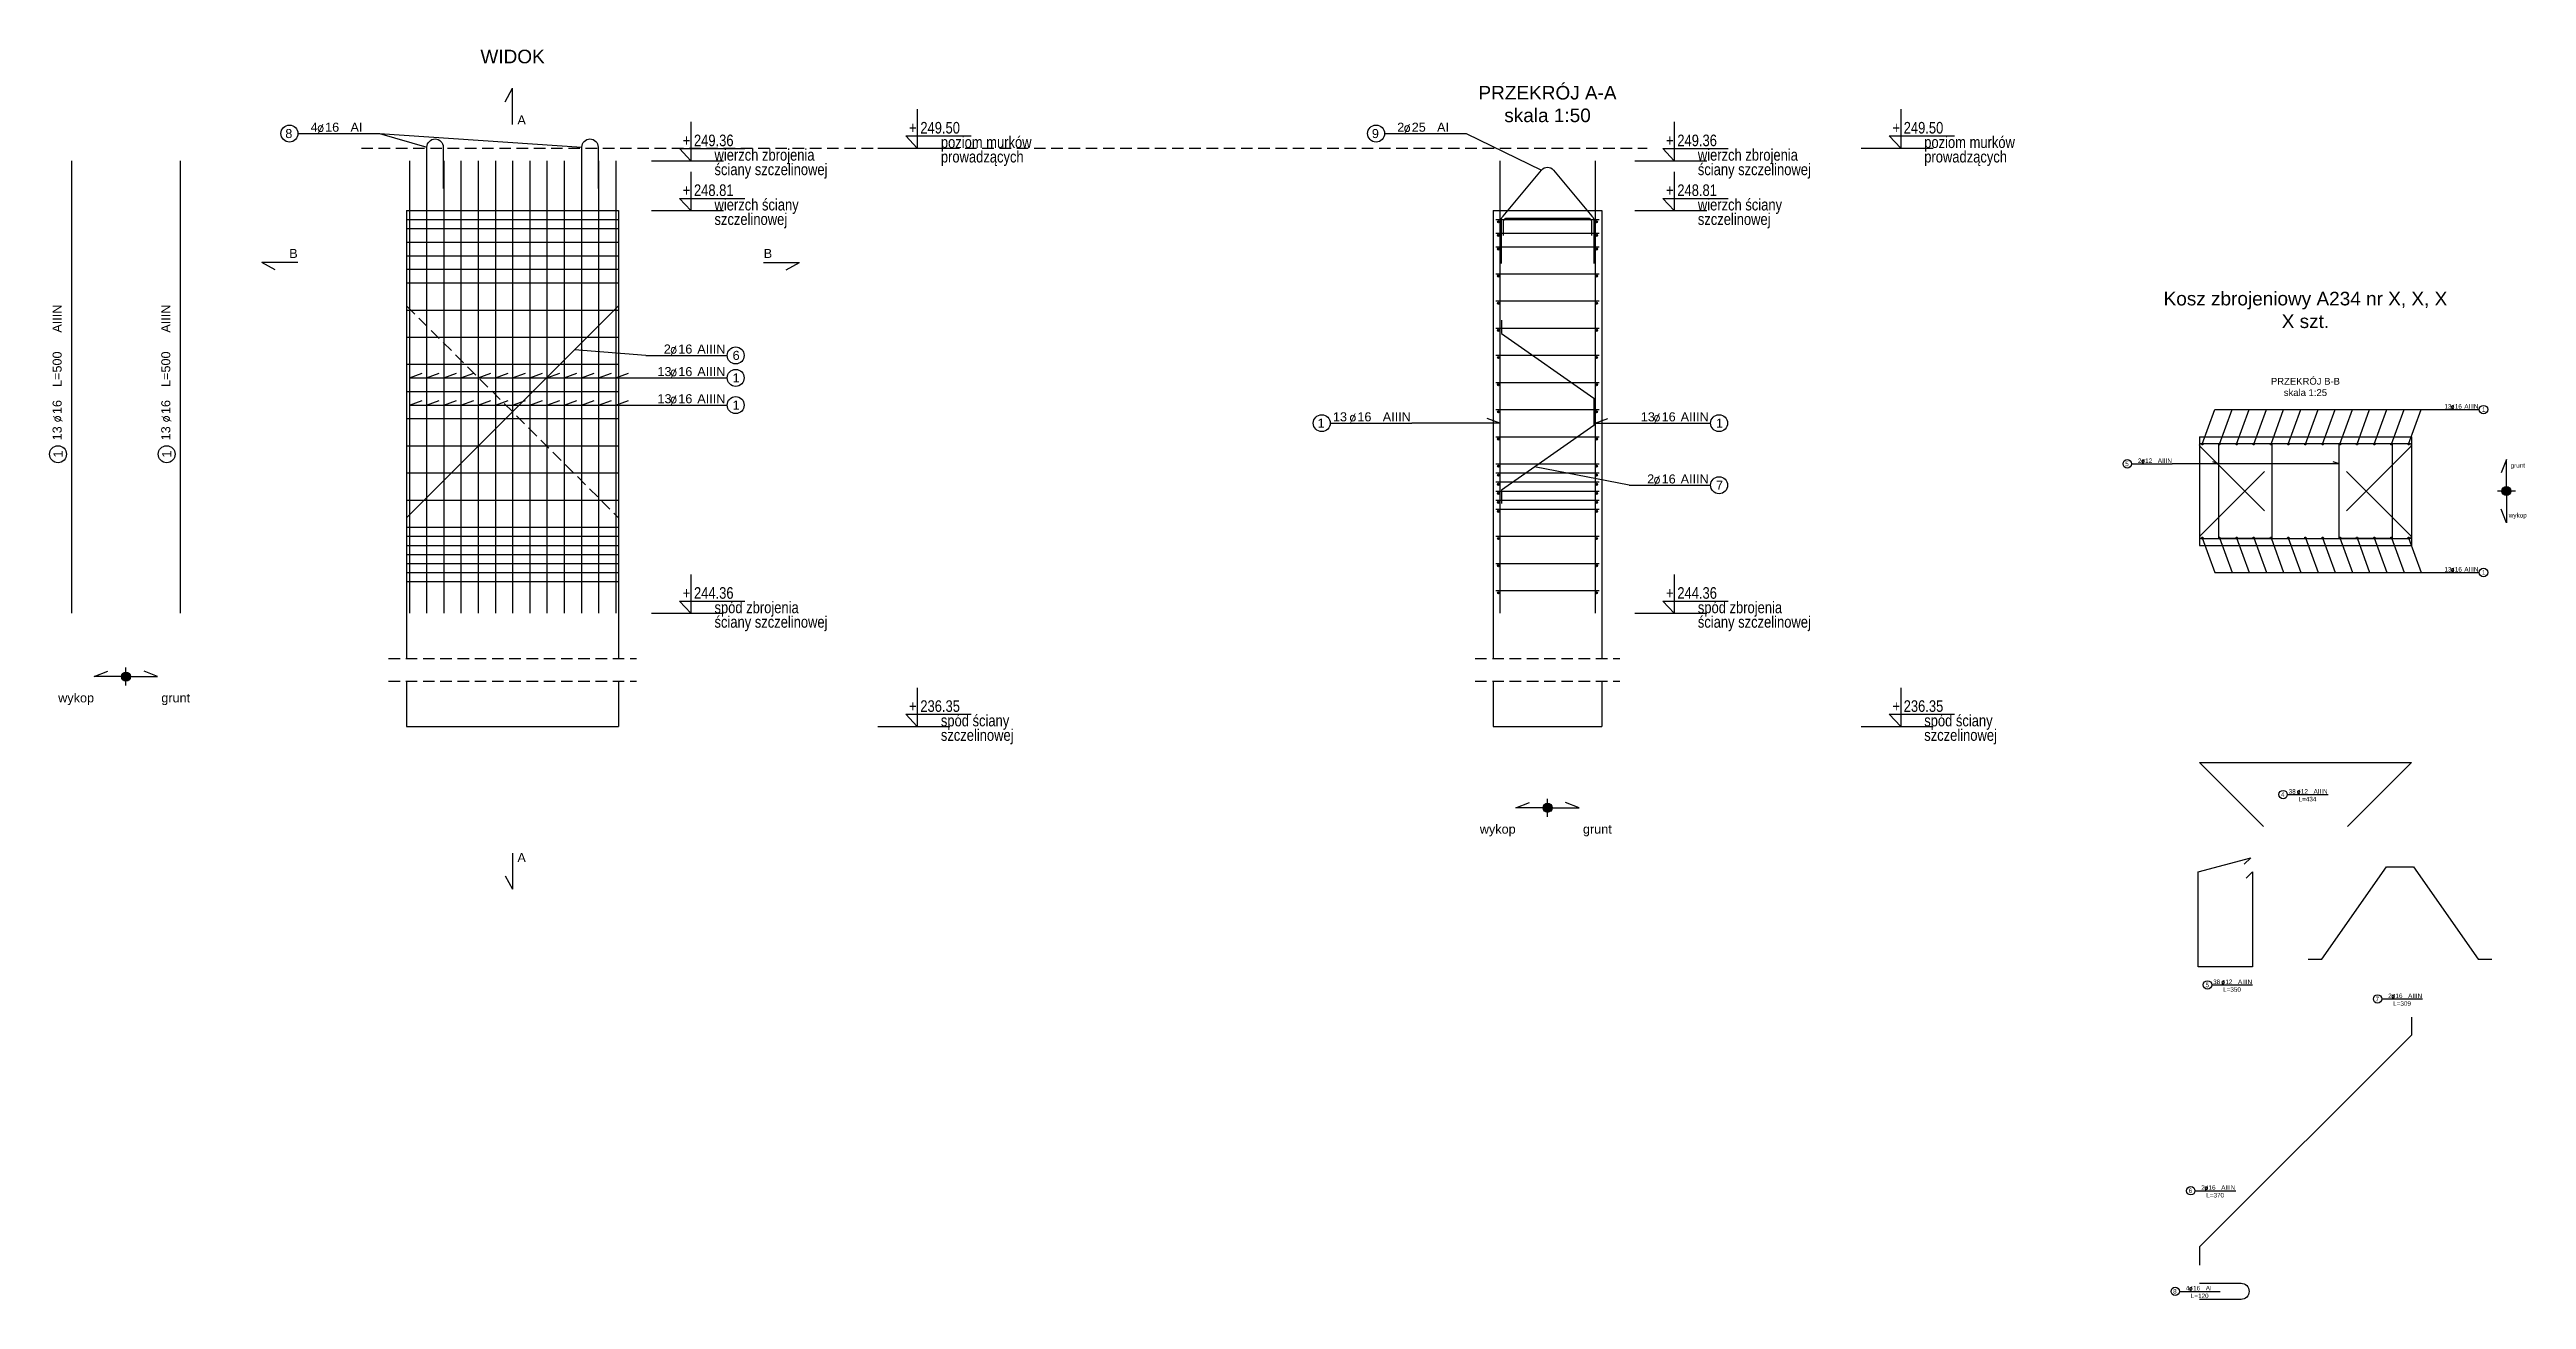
# Model space of a CAD drawing. Extents: x -5033 to 9347, y -16423 to -2430.
# Drawn here: x 2586 to 5321, y -5881 to -4500 of the extents above; entities that cross this region are included whole.
import ezdxf
from ezdxf.enums import TextEntityAlignment as Align

# ---------------------------------------------------------------- set-up
doc = ezdxf.new("R2010")
doc.units = 0
doc.header["$MEASUREMENT"] = 0
doc.linetypes.add('DASHED', pattern=[19.05, 12.7, -6.35])
for name, color, linetype in [('__SOL-KOTY_WYSOKOSCIOWE', 4, 'CONTINUOUS'), ('__SOL-OPISY', 4, 'CONTINUOUS'), ('__SOL-PRZERYWANA', 253, 'DASHED'), ('__SOL-WIDOK', 4, 'CONTINUOUS'), ('__SOL-ZBROJENIE', 3, 'CONTINUOUS')]:
    doc.layers.add(name, color=color, linetype=linetype)
doc.styles.add('ARIAL', font='arial.ttf', dxfattribs={"height": 2.5})
doc.styles.add('SIMPLEX', font='SIMPLEX.SHX', dxfattribs={"width": 0.8})
doc.styles.get("Standard").update_dxf_attribs({"font": 'arial.ttf'})

msp = doc.modelspace()

# ---------------------------------------------------------------- texts
at = {"layer": '__SOL-OPISY', "width": 2500, "attachment_point": 5}
for s, insert, char_height in [('\\P\\PWIDOK\\P', (3097, -4483), 15), ('\\P\\P\\PPRZEKRÓJ A-A\\Pskala 1:50\\P', (4240, -4523), 15), ('A\\P', (3107, -4578), 10), ('B\\P', (2855, -4725.5), 10), ('B\\P', (3379, -4725.5), 10), ('Kosz zbrojeniowy A234 nr X, X, X\\PX szt.\\P', (5077, -4788), 15), ('PRZEKRÓJ B-B\\Pskala 1:25\\P', (5077, -4873), 7.5), ('grunt\\P', (5311.5, -4960.5), 5), ('wykop\\P', (5311.5, -5015.5), 5), ('wykop\\P', (2615, -5218), 10), ('grunt\\P', (2725, -5218), 10), ('wykop\\P', (4185, -5363), 10), ('grunt\\P', (4295, -5363), 10), ('A\\P', (3107, -5393), 10)]:
    msp.add_mtext(s, dxfattribs=dict(at, insert=insert, char_height=char_height))

# ---------------------------------------------------------------- blocks, each defined once
blk = doc.blocks.new('OPIS_PRET_BEZ_LINII')
at = {"layer": '__SOL-OPISY'}
blk.add_circle((25.7, 0), 9.36, dxfattribs=at)
at = {"layer": '__SOL-OPISY', "style": 'SIMPLEX', "width": 0.9}
blk.add_text(' %%c ', height=10, dxfattribs=at).set_placement((64.7, -4.8), align=Align.CENTER)
at = {"layer": '__SOL-OPISY', "style": 'ARIAL', "width": 0.8}
blk.add_attdef('NUMER', text='', height=10, dxfattribs=at).set_placement((25.7, 0), align=Align.MIDDLE)
blk.add_attdef('ILOSC', text='', height=10, dxfattribs=at).set_placement((56.9, -5.1), align=Align.RIGHT)
for tag, p in [('SREDNICA', (71, -5.1)), ('DLUGOSC', (95.1, -5.2)), ('STAL', (144.7, -5.2))]:
    blk.add_attdef(tag, p, '', height=10, dxfattribs=at)
blk = doc.blocks.new('OPIS_PRAWY')
at = {"layer": '__SOL-OPISY'}
blk.add_line((0, 0), (90, 0), dxfattribs=at)
blk.add_circle((99.4, 0), 9.36, dxfattribs=at)
at = {"layer": '__SOL-OPISY', "style": 'SIMPLEX', "width": 0.9}
blk.add_text(' %%c ', height=10, dxfattribs=at).set_placement((20.9, 0.5))
at = {"layer": '__SOL-OPISY', "style": 'ARIAL', "width": 0.8}
blk.add_attdef('ILOSC', text='', height=10, dxfattribs=at).set_placement((27.1, 0.1), align=Align.RIGHT)
for tag, p in [('SREDNICA', (35.4, 0.1)), ('STAL', (58.4, 0.5))]:
    blk.add_attdef(tag, p, '', height=10, dxfattribs=at)
for tag, p in [('NUMER', (99.4, 0)), ('DLUGOSC', (52.8, -6.1))]:
    blk.add_attdef(tag, text='', height=10, dxfattribs=at).set_placement(p, align=Align.MIDDLE)
blk = doc.blocks.new('OPIS_LEWY')
at = {"layer": '__SOL-OPISY'}
blk.add_line((-90, 0), (0, 0), dxfattribs=at)
blk.add_circle((-99.4, 0), 9.36, dxfattribs=at)
at = {"layer": '__SOL-OPISY', "style": 'SIMPLEX', "width": 0.9}
blk.add_text(' %%c ', height=10, dxfattribs=at).set_placement((-75, 0.5))
at = {"layer": '__SOL-OPISY', "style": 'ARIAL', "width": 0.8}
for tag, p in [('NUMER', (-99.4, 0)), ('DLUGOSC', (-58.9, -6.6))]:
    blk.add_attdef(tag, text='', height=10, dxfattribs=at).set_placement(p, align=Align.MIDDLE)
blk.add_attdef('ILOSC', text='', height=10, dxfattribs=at).set_placement((-74, 0.1), align=Align.RIGHT)
for tag, p in [('SREDNICA', (-65.8, 0.1)), ('STAL', (-42.7, 0.3))]:
    blk.add_attdef(tag, p, '', height=10, dxfattribs=at)
blk = doc.blocks.new('KOTA')
at = {"layer": '__SOL-KOTY_WYSOKOSCIOWE'}
for p, q in [((0, 33.4), (0, 0)), ((-34, 0), (28, 0)), ((0, 0), (-9.9, 10.4)), ((-9.9, 10.4), (46.5, 10.4))]:
    blk.add_line(p, q, dxfattribs=at)
at = {"layer": '__SOL-KOTY_WYSOKOSCIOWE', "style": 'ARIAL', "width": 0.8}
blk.add_attdef('RZEDNA', (500.5, 15.9), '', height=10.4, dxfattribs=at)

# ---------------------------------------------------------------- hatches: boundary and pattern name
at = {"layer": '__SOL-OPISY'}
for points in [[(5304, -4988, 1), (5294, -4988, 1)], [(2675, -5193, 1), (2665, -5193, 1)], [(4245, -5338, 1), (4235, -5338, 1)]]:
    msp.add_hatch(color=256, dxfattribs=at).paths.add_polyline_path(points)
at = {"layer": '__SOL-ZBROJENIE'}
for points in [[(4187.2, -4690.5, 1), (4184.8, -4690.5, 1)], [(4187.2, -4705.5, 1), (4184.8, -4705.5, 1)], [(4295.2, -4690.5, 1), (4292.8, -4690.5, 1)], [(4295.2, -4705.5, 1), (4292.8, -4705.5, 1)], [(4187.2, -4720.5, 1), (4184.8, -4720.5, 1)], [(4295.2, -4720.5, 1), (4292.8, -4720.5, 1)], [(4187.2, -4750.5, 1), (4184.8, -4750.5, 1)], [(4295.2, -4750.5, 1), (4292.8, -4750.5, 1)], [(4187.2, -4780.5, 1), (4184.8, -4780.5, 1)], [(4295.2, -4780.5, 1), (4292.8, -4780.5, 1)], [(4187.2, -4810.5, 1), (4184.8, -4810.5, 1)], [(4295.2, -4810.5, 1), (4292.8, -4810.5, 1)], [(4187.2, -4840.5, 1), (4184.8, -4840.5, 1)], [(4295.2, -4840.5, 1), (4292.8, -4840.5, 1)], [(4187.2, -4870.5, 1), (4184.8, -4870.5, 1)], [(4295.2, -4870.5, 1), (4292.8, -4870.5, 1)], [(4187.2, -4900.5, 1), (4184.8, -4900.5, 1)], [(4295.2, -4900.5, 1), (4292.8, -4900.5, 1)], [(4187.2, -4930.5, 1), (4184.8, -4930.5, 1)], [(4295.2, -4930.5, 1), (4292.8, -4930.5, 1)], [(4963.8, -4936.3, 1), (4962.2, -4936.3, 1)], [(4982.8, -4936.3, 1), (4981.2, -4936.3, 1)], [(5001.8, -4936.3, 1), (5000.2, -4936.3, 1)], [(5020.8, -4936.3, 1), (5019.2, -4936.3, 1)], [(5039.8, -4936.3, 1), (5038.2, -4936.3, 1)], [(5058.8, -4936.3, 1), (5057.2, -4936.3, 1)], [(5077.8, -4936.3, 1), (5076.2, -4936.3, 1)], [(5096.8, -4936.3, 1), (5095.2, -4936.3, 1)], [(5115.8, -4936.3, 1), (5114.2, -4936.3, 1)], [(5134.8, -4936.3, 1), (5133.2, -4936.3, 1)], [(5153.8, -4936.3, 1), (5152.2, -4936.3, 1)], [(5172.8, -4936.3, 1), (5171.2, -4936.3, 1)], [(5191.8, -4936.3, 1), (5190.2, -4936.3, 1)], [(4187.2, -4960.5, 1), (4184.8, -4960.5, 1)], [(4187.2, -4970.5, 1), (4184.8, -4970.5, 1)], [(4295.2, -4960.5, 1), (4292.8, -4960.5, 1)], [(4295.2, -4970.5, 1), (4292.8, -4970.5, 1)], [(4187.2, -4980.5, 1), (4184.8, -4980.5, 1)], [(4187.2, -4990.5, 1), (4184.8, -4990.5, 1)], [(4187.2, -5000.5, 1), (4184.8, -5000.5, 1)], [(4295.2, -4980.5, 1), (4292.8, -4980.5, 1)], [(4295.2, -4990.5, 1), (4292.8, -4990.5, 1)], [(4295.2, -5000.5, 1), (4292.8, -5000.5, 1)], [(4187.2, -5010.5, 1), (4184.8, -5010.5, 1)], [(4295.2, -5010.5, 1), (4292.8, -5010.5, 1)], [(4187.2, -5040.5, 1), (4184.8, -5040.5, 1)], [(4295.2, -5040.5, 1), (4292.8, -5040.5, 1)], [(4963.8, -5039.7, 1), (4962.2, -5039.7, 1)], [(4982.8, -5039.7, 1), (4981.2, -5039.7, 1)], [(5001.8, -5039.7, 1), (5000.2, -5039.7, 1)], [(5020.8, -5039.7, 1), (5019.2, -5039.7, 1)], [(5039.8, -5039.7, 1), (5038.2, -5039.7, 1)], [(5058.8, -5039.7, 1), (5057.2, -5039.7, 1)], [(5077.8, -5039.7, 1), (5076.2, -5039.7, 1)], [(5096.8, -5039.7, 1), (5095.2, -5039.7, 1)], [(5115.8, -5039.7, 1), (5114.2, -5039.7, 1)], [(5134.8, -5039.7, 1), (5133.2, -5039.7, 1)], [(5153.8, -5039.7, 1), (5152.2, -5039.7, 1)], [(5172.8, -5039.7, 1), (5171.2, -5039.7, 1)], [(5191.8, -5039.7, 1), (5190.2, -5039.7, 1)], [(4187.2, -5070.5, 1), (4184.8, -5070.5, 1)], [(4295.2, -5070.5, 1), (4292.8, -5070.5, 1)], [(4187.2, -5100.5, 1), (4184.8, -5100.5, 1)], [(4295.2, -5100.5, 1), (4292.8, -5100.5, 1)]]:
    msp.add_hatch(color=256, dxfattribs=at).paths.add_polyline_path(points)

# ---------------------------------------------------------------- linework, layer by layer
at = {"layer": '__SOL-OPISY'}
for p, q in [((3089, -4558), (3097, -4543)), ((3097, -4583), (3097, -4543)), ((2950, -4593), (3002.5, -4608)), ((2950, -4593), (3173.5, -4608)), ((4150, -4593), (4233.5, -4633.47)), ((2860, -4735.5), (2820, -4735.5)), ((2835, -4743.5), (2820, -4735.5)), ((3374, -4735.5), (3414, -4735.5)), ((3399, -4743.5), (3414, -4735.5)), ((3244, -4838.1), (3165.5, -4832)), ((2983, -4863), (2997.1, -4857.87)), ((2983, -4863), (3244, -4863)), ((3002, -4863), (3016.1, -4857.87)), ((3021, -4863), (3035.1, -4857.87)), ((3040, -4863), (3054.1, -4857.87)), ((3059, -4863), (3073.1, -4857.87)), ((3078, -4863), (3092.1, -4857.87)), ((3097, -4863), (3111.1, -4857.87)), ((3116, -4863), (3130.1, -4857.87)), ((3135, -4863), (3149.1, -4857.87)), ((3154, -4863), (3168.1, -4857.87)), ((3173, -4863), (3187.1, -4857.87)), ((3192, -4863), (3206.1, -4857.87)), ((3211, -4863), (3225.1, -4857.87)), ((2983, -4893), (2997.1, -4887.87)), ((2983, -4893), (3244, -4893)), ((3002, -4893), (3016.1, -4887.87)), ((3021, -4893), (3035.1, -4887.87)), ((3040, -4893), (3054.1, -4887.87)), ((3059, -4893), (3073.1, -4887.87)), ((3078, -4893), (3092.1, -4887.87)), ((3097, -4893), (3111.1, -4887.87)), ((3116, -4893), (3130.1, -4887.87)), ((3135, -4893), (3149.1, -4887.87)), ((3154, -4893), (3168.1, -4887.87)), ((3173, -4893), (3187.1, -4887.87)), ((3192, -4893), (3206.1, -4887.87)), ((3211, -4893), (3225.1, -4887.87)), ((4187.5, -4913), (4090, -4913)), ((4187.5, -4913), (4173.4, -4907.87)), ((4292.5, -4913), (4306.6, -4907.87)), ((4292.5, -4913), (4330, -4913)), ((4963, -4936.3), (4976.94, -4898)), ((4976.94, -4898), (5224, -4898)), ((4982, -4936.3), (4995.94, -4898)), ((5001, -4936.3), (5014.94, -4898)), ((5020, -4936.3), (5033.94, -4898)), ((5039, -4936.3), (5052.94, -4898)), ((5058, -4936.3), (5071.94, -4898)), ((5077, -4936.3), (5090.94, -4898)), ((5096, -4936.3), (5109.94, -4898)), ((5115, -4936.3), (5128.94, -4898)), ((5134, -4936.3), (5147.94, -4898)), ((5153, -4936.3), (5166.94, -4898)), ((5172, -4936.3), (5185.94, -4898)), ((5191, -4936.3), (5204.94, -4898)), ((4330, -4981.64), (4225.52, -4961.35)), ((5114.2, -4958), (4930, -4958)), ((4981.2, -4958), (4974.62, -4955.61)), ((5114.2, -4958), (5107.62, -4955.61)), ((5299, -4953), (5293, -4968)), ((5299, -4988), (5299, -4953)), ((5309, -4988), (5289, -4988)), ((5299, -4988), (5299, -5023)), ((5299, -5023), (5293, -5008)), ((4963, -5039.7), (4976.94, -5078)), ((4982, -5039.7), (4995.94, -5078)), ((5001, -5039.7), (5014.94, -5078)), ((5020, -5039.7), (5033.94, -5078)), ((5039, -5039.7), (5052.94, -5078)), ((5058, -5039.7), (5071.94, -5078)), ((5077, -5039.7), (5090.94, -5078)), ((5096, -5039.7), (5109.94, -5078)), ((5115, -5039.7), (5128.94, -5078)), ((5134, -5039.7), (5147.94, -5078)), ((5153, -5039.7), (5166.94, -5078)), ((5172, -5039.7), (5185.94, -5078)), ((5191, -5039.7), (5204.94, -5078)), ((4976.94, -5078), (5224, -5078)), ((2635, -5193), (2650, -5187)), ((2670, -5193), (2635, -5193)), ((2670, -5203), (2670, -5183)), ((2670, -5193), (2705, -5193)), ((2705, -5193), (2690, -5187)), ((4205, -5338), (4220, -5332)), ((4240, -5348), (4240, -5328)), ((4275, -5338), (4260, -5332)), ((4240, -5338), (4205, -5338)), ((4240, -5338), (4275, -5338)), ((3097, -5388), (3097, -5428)), ((3089, -5413), (3097, -5428))]:
    msp.add_line(p, q, dxfattribs=at)
for centre in [(5299, -4988), (2670, -5193), (4240, -5338)]:
    msp.add_circle(centre, 5, dxfattribs=at)
at = {"layer": '__SOL-PRZERYWANA'}
for p, q in [((2930, -4609), (4350, -4609)), ((2960, -5173), (3234, -5173)), ((4160, -5173), (4320, -5173)), ((2960, -5198), (3234, -5198)), ((4160, -5198), (4320, -5198))]:
    msp.add_line(p, q, dxfattribs=at)
msp.add_lwpolyline([(2980, -4763.5), (2980, -4783.5), (3214, -5017.5), (3214, -5037.5)], dxfattribs=at)
at = {"layer": '__SOL-WIDOK'}
for p, q in [((2980, -4678), (2980, -5173)), ((2980, -4678), (3214, -4678)), ((3214, -4678), (3214, -5173)), ((4180, -4678), (4180, -5173)), ((4180, -4678), (4300, -4678)), ((4300, -4678), (4300, -5173)), ((4960, -4928), (4960, -5048)), ((4960, -4928), (5194, -4928)), ((5194, -4928), (5194, -5048)), ((4960, -5048), (5194, -5048)), ((2980, -5198), (2980, -5248)), ((3214, -5198), (3214, -5248)), ((4180, -5198), (4180, -5248)), ((4300, -5198), (4300, -5248)), ((2980, -5248), (3214, -5248)), ((4180, -5248), (4300, -5248))]:
    msp.add_line(p, q, dxfattribs=at)
at = {"layer": '__SOL-ZBROJENIE'}
for p, q in [((2610, -4623), (2610, -5123)), ((2730, -4623), (2730, -5123)), ((2983, -4623), (2983, -5123)), ((3002, -4623), (3002, -5123)), ((3021, -4623), (3021, -5123)), ((3040, -4623), (3040, -5123)), ((3059, -4623), (3059, -5123)), ((3078, -4623), (3078, -5123)), ((3097, -4623), (3097, -5123)), ((3116, -4623), (3116, -5123)), ((3135, -4623), (3135, -5123)), ((3154, -4623), (3154, -5123)), ((3173, -4623), (3173, -5123)), ((3192, -4623), (3192, -5123)), ((3211, -4623), (3211, -5123)), ((4187.5, -4623), (4187.5, -5123)), ((4292.5, -4623), (4292.5, -5123)), ((2980, -4688), (3214, -4688)), ((2980, -4698), (3214, -4698)), ((4183, -4688), (4297, -4688)), ((4183, -4703), (4297, -4703)), ((2980, -4713), (3214, -4713)), ((2980, -4728), (3214, -4728)), ((4183, -4718), (4297, -4718)), ((2980, -4743), (3214, -4743)), ((2980, -4758), (3214, -4758)), ((4183, -4748), (4297, -4748)), ((4183, -4778), (4297, -4778)), ((2980, -4788), (3214, -4788)), ((4183, -4808), (4297, -4808)), ((2980, -4818), (3214, -4818)), ((4183, -4838), (4297, -4838)), ((2980, -4848), (3214, -4848)), ((4183, -4868), (4297, -4868)), ((2980, -4878), (3214, -4878)), ((2980, -4908), (3214, -4908)), ((4183, -4898), (4297, -4898)), ((2980, -4938), (3214, -4938)), ((4183, -4928), (4297, -4928)), ((2980, -4968), (3214, -4968)), ((4183, -4958), (4297, -4958)), ((4183, -4968), (4297, -4968)), ((4183, -4978), (4297, -4978)), ((2980, -4998), (3214, -4998)), ((4183, -4988), (4297, -4988)), ((4183, -4998), (4297, -4998)), ((2980, -5028), (3214, -5028)), ((4183, -5008), (4297, -5008)), ((2980, -5038), (3214, -5038)), ((2980, -5048), (3214, -5048)), ((2980, -5058), (3214, -5058)), ((4183, -5038), (4297, -5038)), ((2980, -5068), (3214, -5068)), ((2980, -5078), (3214, -5078)), ((4183, -5068), (4297, -5068)), ((2980, -5088), (3214, -5088)), ((4183, -5098), (4297, -5098))]:
    msp.add_line(p, q, dxfattribs=at)
for points in [[(3002.5, -4653.86), (3002.5, -4608, -1), (3020.5, -4608), (3020.5, -4653.86)], [(3173.5, -4653.86), (3173.5, -4608, -1), (3191.5, -4608), (3191.5, -4653.86)], [(4189, -4736.5), (4189, -4688, -0.22), (4191, -4684.12), (4233.5, -4633.47, -0.5), (4246.5, -4633.47), (4289, -4684.12, -0.22), (4291, -4688), (4291, -4736.5)], [(4191.5, -4705.5), (4191.5, -4690.5, -0.48), (4195.5, -4686.5), (4284.5, -4686.5, -0.48), (4288.5, -4690.5), (4288.5, -4705.5)], [(5031.71, -5009.71), (4961, -4939, -0.7), (4961.5, -4935.5), (5192.5, -4935.5, -0.7), (5193, -4939), (5122.29, -5009.71)], [(5031.71, -5009.71), (4961, -4939, -0.7), (4961.5, -4935.5), (5192.5, -4935.5, -0.7), (5193, -4939), (5122.29, -5009.71)], [(5031.71, -4966.29), (4961, -5037, 0.7), (4961.5, -5040.5), (5192.5, -5040.5, 0.7), (5193, -5037), (5122.29, -4966.29)], [(5031.71, -4966.29), (4961, -5037, 0.7), (4961.5, -5040.5), (5192.5, -5040.5, 0.7), (5193, -5037), (5122.29, -4966.29)], [(4960, -5863.21), (5005.86, -5863.21, -1), (5005.86, -5881.21), (4960, -5881.21)]]:
    msp.add_lwpolyline(points, format="xyb", dxfattribs=at)
for points in [[(3214, -4763.5), (3214, -4783.5), (2980, -5017.5), (2980, -5037.5)], [(4189, -4799.08), (4189, -4814.08), (4291, -4885.5), (4291, -4915.5), (4189, -4986.92), (4189, -5001.92)], [(5030.71, -5358.71), (4960, -5288), (5194, -5288), (5123.29, -5358.71)], [(5011.53, -5415.78), (5018.6, -5408.71), (5018.6, -5513.71), (4958.4, -5513.71), (4958.4, -5408.71), (5016.55, -5393.13), (5009.48, -5400.2)], [(5080, -5505.21), (5095, -5505.21), (5166.42, -5403.21), (5196.42, -5403.21), (5267.84, -5505.21), (5282.84, -5505.21)], [(5194, -5569.21), (5194, -5589.21), (4960, -5823.21), (4960, -5843.21)]]:
    msp.add_lwpolyline(points, dxfattribs=at)
for points in [[(4981.7, -4935.5), (5039.3, -4935.5, -0.414214), (5039.8, -4936), (5039.8, -5040, -0.414214), (5039.3, -5040.5), (4981.7, -5040.5, -0.414214), (4981.2, -5040), (4981.2, -4936, -0.414214)], [(5114.7, -4935.5), (5172.3, -4935.5, -0.414214), (5172.8, -4936), (5172.8, -5040, -0.414214), (5172.3, -5040.5), (5114.7, -5040.5, -0.414214), (5114.2, -5040), (5114.2, -4936, -0.414214)]]:
    msp.add_lwpolyline(points, format="xyb", close=True, dxfattribs=at)
for centre, radius in [((4186, -4690.5), 1.2), ((4186, -4705.5), 1.2), ((4294, -4690.5), 1.2), ((4294, -4705.5), 1.2), ((4186, -4720.5), 1.2), ((4294, -4720.5), 1.2), ((4186, -4750.5), 1.2), ((4294, -4750.5), 1.2), ((4186, -4780.5), 1.2), ((4294, -4780.5), 1.2), ((4186, -4810.5), 1.2), ((4294, -4810.5), 1.2), ((4186, -4840.5), 1.2), ((4294, -4840.5), 1.2), ((4186, -4870.5), 1.2), ((4294, -4870.5), 1.2), ((4186, -4900.5), 1.2), ((4294, -4900.5), 1.2), ((4186, -4930.5), 1.2), ((4294, -4930.5), 1.2), ((4963, -4936.3), 0.8), ((4982, -4936.3), 0.8), ((5001, -4936.3), 0.8), ((5020, -4936.3), 0.8), ((5039, -4936.3), 0.8), ((5058, -4936.3), 0.8), ((5077, -4936.3), 0.8), ((5096, -4936.3), 0.8), ((5115, -4936.3), 0.8), ((5134, -4936.3), 0.8), ((5153, -4936.3), 0.8), ((5172, -4936.3), 0.8), ((5191, -4936.3), 0.8), ((4186, -4960.5), 1.2), ((4186, -4970.5), 1.2), ((4294, -4960.5), 1.2), ((4294, -4970.5), 1.2), ((4186, -4980.5), 1.2), ((4186, -4990.5), 1.2), ((4186, -5000.5), 1.2), ((4294, -4980.5), 1.2), ((4294, -4990.5), 1.2), ((4294, -5000.5), 1.2), ((4186, -5010.5), 1.2), ((4294, -5010.5), 1.2), ((4186, -5040.5), 1.2), ((4294, -5040.5), 1.2), ((4963, -5039.7), 0.8), ((4982, -5039.7), 0.8), ((5001, -5039.7), 0.8), ((5020, -5039.7), 0.8), ((5039, -5039.7), 0.8), ((5058, -5039.7), 0.8), ((5077, -5039.7), 0.8), ((5096, -5039.7), 0.8), ((5115, -5039.7), 0.8), ((5134, -5039.7), 0.8), ((5153, -5039.7), 0.8), ((5172, -5039.7), 0.8), ((5191, -5039.7), 0.8), ((4186, -5070.5), 1.2), ((4294, -5070.5), 1.2), ((4186, -5100.5), 1.2), ((4294, -5100.5), 1.2)]:
    msp.add_circle(centre, radius, dxfattribs=at)

# ---------------------------------------------------------------- block references
at = {"layer": '__SOL-KOTY_WYSOKOSCIOWE'}
ref = msp.add_blockref('KOTA', (3544, -4609), dxfattribs=dict(at, xscale=1.28, yscale=1.28, zscale=1.28))
ref.add_attrib('RZEDNA', '+ 249.50', (3535, -4593), dxfattribs={"height": 12.8, "style": 'ARIAL', "width": 0.8})
ref.add_attrib('OPIS1', 'poziom murków', (3570, -4609), dxfattribs={"height": 12.8, "style": 'ARIAL', "width": 0.8})
ref.add_attrib('OPIS2', 'prowadzących', (3570, -4625), dxfattribs={"height": 12.8, "style": 'ARIAL', "width": 0.8})
ref = msp.add_blockref('KOTA', (4630, -4609), dxfattribs=dict(at, xscale=1.28, yscale=1.28, zscale=1.28))
ref.add_attrib('RZEDNA', '+ 249.50', (4621, -4593), dxfattribs={"height": 12.8, "style": 'ARIAL', "width": 0.8})
ref.add_attrib('OPIS1', 'poziom murków', (4656, -4609), dxfattribs={"height": 12.8, "style": 'ARIAL', "width": 0.8})
ref.add_attrib('OPIS2', 'prowadzących', (4656, -4625), dxfattribs={"height": 12.8, "style": 'ARIAL', "width": 0.8})
ref = msp.add_blockref('KOTA', (3294, -4623), dxfattribs=dict(at, xscale=1.28, yscale=1.28, zscale=1.28))
ref.add_attrib('RZEDNA', '+ 249.36', (3285, -4607), dxfattribs={"height": 12.8, "style": 'ARIAL', "width": 0.8})
ref.add_attrib('OPIS1', 'wierzch zbrojenia', (3320, -4623), dxfattribs={"height": 12.8, "style": 'ARIAL', "width": 0.8})
ref.add_attrib('OPIS2', 'ściany szczelinowej', (3320, -4639), dxfattribs={"height": 12.8, "style": 'ARIAL', "width": 0.8})
ref = msp.add_blockref('KOTA', (4380, -4623), dxfattribs=dict(at, xscale=1.28, yscale=1.28, zscale=1.28))
ref.add_attrib('RZEDNA', '+ 249.36', (4371, -4607), dxfattribs={"height": 12.8, "style": 'ARIAL', "width": 0.8})
ref.add_attrib('OPIS1', 'wierzch zbrojenia', (4406, -4623), dxfattribs={"height": 12.8, "style": 'ARIAL', "width": 0.8})
ref.add_attrib('OPIS2', 'ściany szczelinowej', (4406, -4639), dxfattribs={"height": 12.8, "style": 'ARIAL', "width": 0.8})
ref = msp.add_blockref('KOTA', (3294, -4678), dxfattribs=dict(at, xscale=1.28, yscale=1.28, zscale=1.28))
ref.add_attrib('RZEDNA', '+ 248.81', (3285, -4662), dxfattribs={"height": 12.8, "style": 'ARIAL', "width": 0.8})
ref.add_attrib('OPIS1', 'wierzch ściany', (3320, -4678), dxfattribs={"height": 12.8, "style": 'ARIAL', "width": 0.8})
ref.add_attrib('OPIS2', 'szczelinowej', (3320, -4694), dxfattribs={"height": 12.8, "style": 'ARIAL', "width": 0.8})
ref = msp.add_blockref('KOTA', (4380, -4678), dxfattribs=dict(at, xscale=1.28, yscale=1.28, zscale=1.28))
ref.add_attrib('RZEDNA', '+ 248.81', (4371, -4662), dxfattribs={"height": 12.8, "style": 'ARIAL', "width": 0.8})
ref.add_attrib('OPIS1', 'wierzch ściany', (4406, -4678), dxfattribs={"height": 12.8, "style": 'ARIAL', "width": 0.8})
ref.add_attrib('OPIS2', 'szczelinowej', (4406, -4694), dxfattribs={"height": 12.8, "style": 'ARIAL', "width": 0.8})
ref = msp.add_blockref('KOTA', (3294, -5123), dxfattribs=dict(at, xscale=1.28, yscale=1.28, zscale=1.28))
ref.add_attrib('RZEDNA', '+ 244.36', (3285, -5107), dxfattribs={"height": 12.8, "style": 'ARIAL', "width": 0.8})
ref.add_attrib('OPIS1', 'spód zbrojenia', (3320, -5123), dxfattribs={"height": 12.8, "style": 'ARIAL', "width": 0.8})
ref.add_attrib('OPIS2', 'ściany szczelinowej', (3320, -5139), dxfattribs={"height": 12.8, "style": 'ARIAL', "width": 0.8})
ref = msp.add_blockref('KOTA', (4380, -5123), dxfattribs=dict(at, xscale=1.28, yscale=1.28, zscale=1.28))
ref.add_attrib('RZEDNA', '+ 244.36', (4371, -5107), dxfattribs={"height": 12.8, "style": 'ARIAL', "width": 0.8})
ref.add_attrib('OPIS1', 'spód zbrojenia', (4406, -5123), dxfattribs={"height": 12.8, "style": 'ARIAL', "width": 0.8})
ref.add_attrib('OPIS2', 'ściany szczelinowej', (4406, -5139), dxfattribs={"height": 12.8, "style": 'ARIAL', "width": 0.8})
ref = msp.add_blockref('KOTA', (3544, -5248), dxfattribs=dict(at, xscale=1.28, yscale=1.28, zscale=1.28))
ref.add_attrib('RZEDNA', '+ 236.35', (3535, -5232), dxfattribs={"height": 12.8, "style": 'ARIAL', "width": 0.8})
ref.add_attrib('OPIS1', 'spód ściany', (3570, -5248), dxfattribs={"height": 12.8, "style": 'ARIAL', "width": 0.8})
ref.add_attrib('OPIS2', 'szczelinowej', (3570, -5264), dxfattribs={"height": 12.8, "style": 'ARIAL', "width": 0.8})
ref = msp.add_blockref('KOTA', (4630, -5248), dxfattribs=dict(at, xscale=1.28, yscale=1.28, zscale=1.28))
ref.add_attrib('RZEDNA', '+ 236.35', (4621, -5232), dxfattribs={"height": 12.8, "style": 'ARIAL', "width": 0.8})
ref.add_attrib('OPIS1', 'spód ściany', (4656, -5248), dxfattribs={"height": 12.8, "style": 'ARIAL', "width": 0.8})
ref.add_attrib('OPIS2', 'szczelinowej', (4656, -5264), dxfattribs={"height": 12.8, "style": 'ARIAL', "width": 0.8})
at = {"layer": '__SOL-OPISY'}
ref = msp.add_blockref('OPIS_LEWY', (2950, -4593), dxfattribs=at)
ref.add_attrib('ILOSC', '4', (2874, -4591), dxfattribs={"height": 10, "style": 'ARIAL'})
ref.add_attrib('SREDNICA', '16', (2890, -4591), dxfattribs={"height": 10, "style": 'ARIAL'})
ref.add_attrib('STAL', 'AI', (2918, -4591), dxfattribs={"height": 10, "style": 'ARIAL'})
ref.add_attrib('NUMER', '8', (2846, -4598), dxfattribs={"height": 10, "style": 'ARIAL'})
ref = msp.add_blockref('OPIS_LEWY', (4150, -4593), dxfattribs=at)
ref.add_attrib('ILOSC', '2', (4074, -4591), dxfattribs={"height": 10, "style": 'ARIAL'})
ref.add_attrib('SREDNICA', '25', (4090, -4591), dxfattribs={"height": 10, "style": 'ARIAL'})
ref.add_attrib('STAL', 'AI', (4118, -4591), dxfattribs={"height": 10, "style": 'ARIAL'})
ref.add_attrib('NUMER', '9', (4046, -4598), dxfattribs={"height": 10, "style": 'ARIAL'})
ref = msp.add_blockref('OPIS_PRET_BEZ_LINII', (2595, -4973), dxfattribs=dict(at, rotation=90))
ref.add_attrib('NUMER', '1', (2600, -4951), dxfattribs={"height": 10, "rotation": 90, "style": 'ARIAL'})
ref.add_attrib('ILOSC', '13', (2599, -4932), dxfattribs={"height": 10, "rotation": 90, "style": 'ARIAL'})
ref.add_attrib('SREDNICA', '16', (2599, -4903), dxfattribs={"height": 10, "rotation": 90, "style": 'ARIAL'})
ref.add_attrib('DLUGOSC', 'L=500', (2599, -4873), dxfattribs={"height": 10, "rotation": 90, "style": 'ARIAL'})
ref.add_attrib('STAL', 'AIIIN', (2599, -4813), dxfattribs={"height": 10, "rotation": 90, "style": 'ARIAL'})
ref = msp.add_blockref('OPIS_PRET_BEZ_LINII', (2715, -4973), dxfattribs=dict(at, rotation=90))
ref.add_attrib('NUMER', '1', (2720, -4951), dxfattribs={"height": 10, "rotation": 90, "style": 'ARIAL'})
ref.add_attrib('ILOSC', '13', (2719, -4932), dxfattribs={"height": 10, "rotation": 90, "style": 'ARIAL'})
ref.add_attrib('SREDNICA', '16', (2719, -4903), dxfattribs={"height": 10, "rotation": 90, "style": 'ARIAL'})
ref.add_attrib('DLUGOSC', 'L=500', (2719, -4873), dxfattribs={"height": 10, "rotation": 90, "style": 'ARIAL'})
ref.add_attrib('STAL', 'AIIIN', (2719, -4813), dxfattribs={"height": 10, "rotation": 90, "style": 'ARIAL'})
ref = msp.add_blockref('OPIS_PRAWY', (3244, -4838.1), dxfattribs=at)
ref.add_attrib('ILOSC', '2', (3264, -4836.1), dxfattribs={"height": 10, "style": 'ARIAL'})
ref.add_attrib('SREDNICA', '16', (3280, -4836.1), dxfattribs={"height": 10, "style": 'ARIAL'})
ref.add_attrib('STAL', 'AIIIN', (3301, -4836.1), dxfattribs={"height": 10, "style": 'ARIAL'})
ref.add_attrib('NUMER', '6', (3340, -4843.1), dxfattribs={"height": 10, "style": 'ARIAL'})
ref = msp.add_blockref('OPIS_PRAWY', (3244, -4863), dxfattribs=at)
ref.add_attrib('ILOSC', '13', (3257, -4861), dxfattribs={"height": 10, "style": 'ARIAL'})
ref.add_attrib('SREDNICA', '16', (3280, -4861), dxfattribs={"height": 10, "style": 'ARIAL'})
ref.add_attrib('STAL', 'AIIIN', (3301, -4861), dxfattribs={"height": 10, "style": 'ARIAL'})
ref.add_attrib('NUMER', '1', (3340, -4868), dxfattribs={"height": 10, "style": 'ARIAL'})
ref = msp.add_blockref('OPIS_PRAWY', (3244, -4893), dxfattribs=at)
ref.add_attrib('ILOSC', '13', (3257, -4891), dxfattribs={"height": 10, "style": 'ARIAL'})
ref.add_attrib('SREDNICA', '16', (3280, -4891), dxfattribs={"height": 10, "style": 'ARIAL'})
ref.add_attrib('STAL', 'AIIIN', (3301, -4891), dxfattribs={"height": 10, "style": 'ARIAL'})
ref.add_attrib('NUMER', '1', (3340, -4898), dxfattribs={"height": 10, "style": 'ARIAL'})
ref = msp.add_blockref('OPIS_PRAWY', (5224, -4898), dxfattribs=dict(at, xscale=0.5, yscale=0.5, zscale=0.5))
ref.add_attrib('ILOSC', '13', (5230.5, -4897), dxfattribs={"height": 5, "style": 'ARIAL'})
ref.add_attrib('SREDNICA', '16', (5242, -4897), dxfattribs={"height": 5, "style": 'ARIAL'})
ref.add_attrib('STAL', 'AIIIN', (5252.5, -4897), dxfattribs={"height": 5, "style": 'ARIAL'})
ref.add_attrib('NUMER', '1', (5272, -4900.5), dxfattribs={"height": 5, "style": 'ARIAL'})
ref = msp.add_blockref('OPIS_LEWY', (4090, -4913), dxfattribs=at)
ref.add_attrib('ILOSC', '13', (4003, -4911), dxfattribs={"height": 10, "style": 'ARIAL'})
ref.add_attrib('SREDNICA', '16', (4030, -4911), dxfattribs={"height": 10, "style": 'ARIAL'})
ref.add_attrib('STAL', 'AIIIN', (4058, -4911), dxfattribs={"height": 10, "style": 'ARIAL'})
ref.add_attrib('NUMER', '1', (3986, -4918), dxfattribs={"height": 10, "style": 'ARIAL'})
ref = msp.add_blockref('OPIS_PRAWY', (4330, -4913), dxfattribs=at)
ref.add_attrib('ILOSC', '13', (4343, -4911), dxfattribs={"height": 10, "style": 'ARIAL'})
ref.add_attrib('SREDNICA', '16', (4366, -4911), dxfattribs={"height": 10, "style": 'ARIAL'})
ref.add_attrib('STAL', 'AIIIN', (4387, -4911), dxfattribs={"height": 10, "style": 'ARIAL'})
ref.add_attrib('NUMER', '1', (4426, -4918), dxfattribs={"height": 10, "style": 'ARIAL'})
ref = msp.add_blockref('OPIS_PRAWY', (4330, -4981.64), dxfattribs=at)
ref.add_attrib('ILOSC', '2', (4350, -4979.64), dxfattribs={"height": 10, "style": 'ARIAL'})
ref.add_attrib('SREDNICA', '16', (4366, -4979.64), dxfattribs={"height": 10, "style": 'ARIAL'})
ref.add_attrib('STAL', 'AIIIN', (4387, -4979.64), dxfattribs={"height": 10, "style": 'ARIAL'})
ref.add_attrib('NUMER', '7', (4426, -4986.64), dxfattribs={"height": 10, "style": 'ARIAL'})
ref = msp.add_blockref('OPIS_LEWY', (4930, -4958), dxfattribs=dict(at, xscale=0.5, yscale=0.5, zscale=0.5))
ref.add_attrib('ILOSC', '2', (4892, -4957), dxfattribs={"height": 5, "style": 'ARIAL'})
ref.add_attrib('SREDNICA', '12', (4900, -4957), dxfattribs={"height": 5, "style": 'ARIAL'})
ref.add_attrib('STAL', 'AIIIN', (4914, -4957), dxfattribs={"height": 5, "style": 'ARIAL'})
ref.add_attrib('NUMER', '5', (4878, -4960.5), dxfattribs={"height": 5, "style": 'ARIAL'})
ref = msp.add_blockref('OPIS_PRAWY', (5224, -5078), dxfattribs=dict(at, xscale=0.5, yscale=0.5, zscale=0.5))
ref.add_attrib('ILOSC', '13', (5230.5, -5077), dxfattribs={"height": 5, "style": 'ARIAL'})
ref.add_attrib('SREDNICA', '16', (5242, -5077), dxfattribs={"height": 5, "style": 'ARIAL'})
ref.add_attrib('STAL', 'AIIIN', (5252.5, -5077), dxfattribs={"height": 5, "style": 'ARIAL'})
ref.add_attrib('NUMER', '1', (5272, -5080.5), dxfattribs={"height": 5, "style": 'ARIAL'})
ref = msp.add_blockref('OPIS_LEWY', (5102, -5323.36), dxfattribs=dict(at, xscale=0.5, yscale=0.5, zscale=0.5))
ref.add_attrib('ILOSC', '38', (5058.5, -5322.36), dxfattribs={"height": 5, "style": 'ARIAL'})
ref.add_attrib('SREDNICA', '12', (5072, -5322.36), dxfattribs={"height": 5, "style": 'ARIAL'})
ref.add_attrib('DLUGOSC', 'L=434', (5069.5, -5330.86), dxfattribs={"height": 5, "style": 'ARIAL'})
ref.add_attrib('STAL', 'AIIIN', (5086, -5322.36), dxfattribs={"height": 5, "style": 'ARIAL'})
ref.add_attrib('NUMER', '4', (5050, -5325.86), dxfattribs={"height": 5, "style": 'ARIAL'})
ref = msp.add_blockref('OPIS_LEWY', (5018.6, -5533.71), dxfattribs=dict(at, xscale=0.5, yscale=0.5, zscale=0.5))
ref.add_attrib('ILOSC', '38', (4975.1, -5532.71), dxfattribs={"height": 5, "style": 'ARIAL'})
ref.add_attrib('SREDNICA', '12', (4988.6, -5532.71), dxfattribs={"height": 5, "style": 'ARIAL'})
ref.add_attrib('DLUGOSC', 'L=350', (4986.1, -5541.21), dxfattribs={"height": 5, "style": 'ARIAL'})
ref.add_attrib('STAL', 'AIIIN', (5002.6, -5532.71), dxfattribs={"height": 5, "style": 'ARIAL'})
ref.add_attrib('NUMER', '5', (4966.6, -5536.21), dxfattribs={"height": 5, "style": 'ARIAL'})
ref = msp.add_blockref('OPIS_LEWY', (5206.42, -5549.21), dxfattribs=dict(at, xscale=0.5, yscale=0.5, zscale=0.5))
ref.add_attrib('ILOSC', '2', (5168.42, -5548.21), dxfattribs={"height": 5, "style": 'ARIAL'})
ref.add_attrib('SREDNICA', '16', (5176.42, -5548.21), dxfattribs={"height": 5, "style": 'ARIAL'})
ref.add_attrib('DLUGOSC', 'L=309', (5173.92, -5556.71), dxfattribs={"height": 5, "style": 'ARIAL'})
ref.add_attrib('STAL', 'AIIIN', (5190.42, -5548.21), dxfattribs={"height": 5, "style": 'ARIAL'})
ref.add_attrib('NUMER', '7', (5154.42, -5551.71), dxfattribs={"height": 5, "style": 'ARIAL'})
ref = msp.add_blockref('OPIS_LEWY', (5000, -5761.01), dxfattribs=dict(at, xscale=0.5, yscale=0.5, zscale=0.5))
ref.add_attrib('ILOSC', '2', (4962, -5760.01), dxfattribs={"height": 5, "style": 'ARIAL'})
ref.add_attrib('SREDNICA', '16', (4970, -5760.01), dxfattribs={"height": 5, "style": 'ARIAL'})
ref.add_attrib('DLUGOSC', 'L=370', (4967.5, -5768.51), dxfattribs={"height": 5, "style": 'ARIAL'})
ref.add_attrib('STAL', 'AIIIN', (4984, -5760.01), dxfattribs={"height": 5, "style": 'ARIAL'})
ref.add_attrib('NUMER', '6', (4948, -5763.51), dxfattribs={"height": 5, "style": 'ARIAL'})
ref = msp.add_blockref('OPIS_LEWY', (4982.93, -5872.21), dxfattribs=dict(at, xscale=0.5, yscale=0.5, zscale=0.5))
ref.add_attrib('ILOSC', '4', (4944.93, -5871.21), dxfattribs={"height": 5, "style": 'ARIAL'})
ref.add_attrib('SREDNICA', '16', (4952.93, -5871.21), dxfattribs={"height": 5, "style": 'ARIAL'})
ref.add_attrib('DLUGOSC', 'L=120', (4950.43, -5879.71), dxfattribs={"height": 5, "style": 'ARIAL'})
ref.add_attrib('STAL', 'AI', (4966.93, -5871.21), dxfattribs={"height": 5, "style": 'ARIAL'})
ref.add_attrib('NUMER', '8', (4930.93, -5874.71), dxfattribs={"height": 5, "style": 'ARIAL'})

msp.set_redraw_order([(e.dxf.handle, doc.entitydb.next_handle()) for e in msp.query("TEXT MTEXT ATTDEF DIMENSION ARC_DIMENSION")])  # texts and dimensions are drawn at this point

doc.saveas('drawing.dxf')
